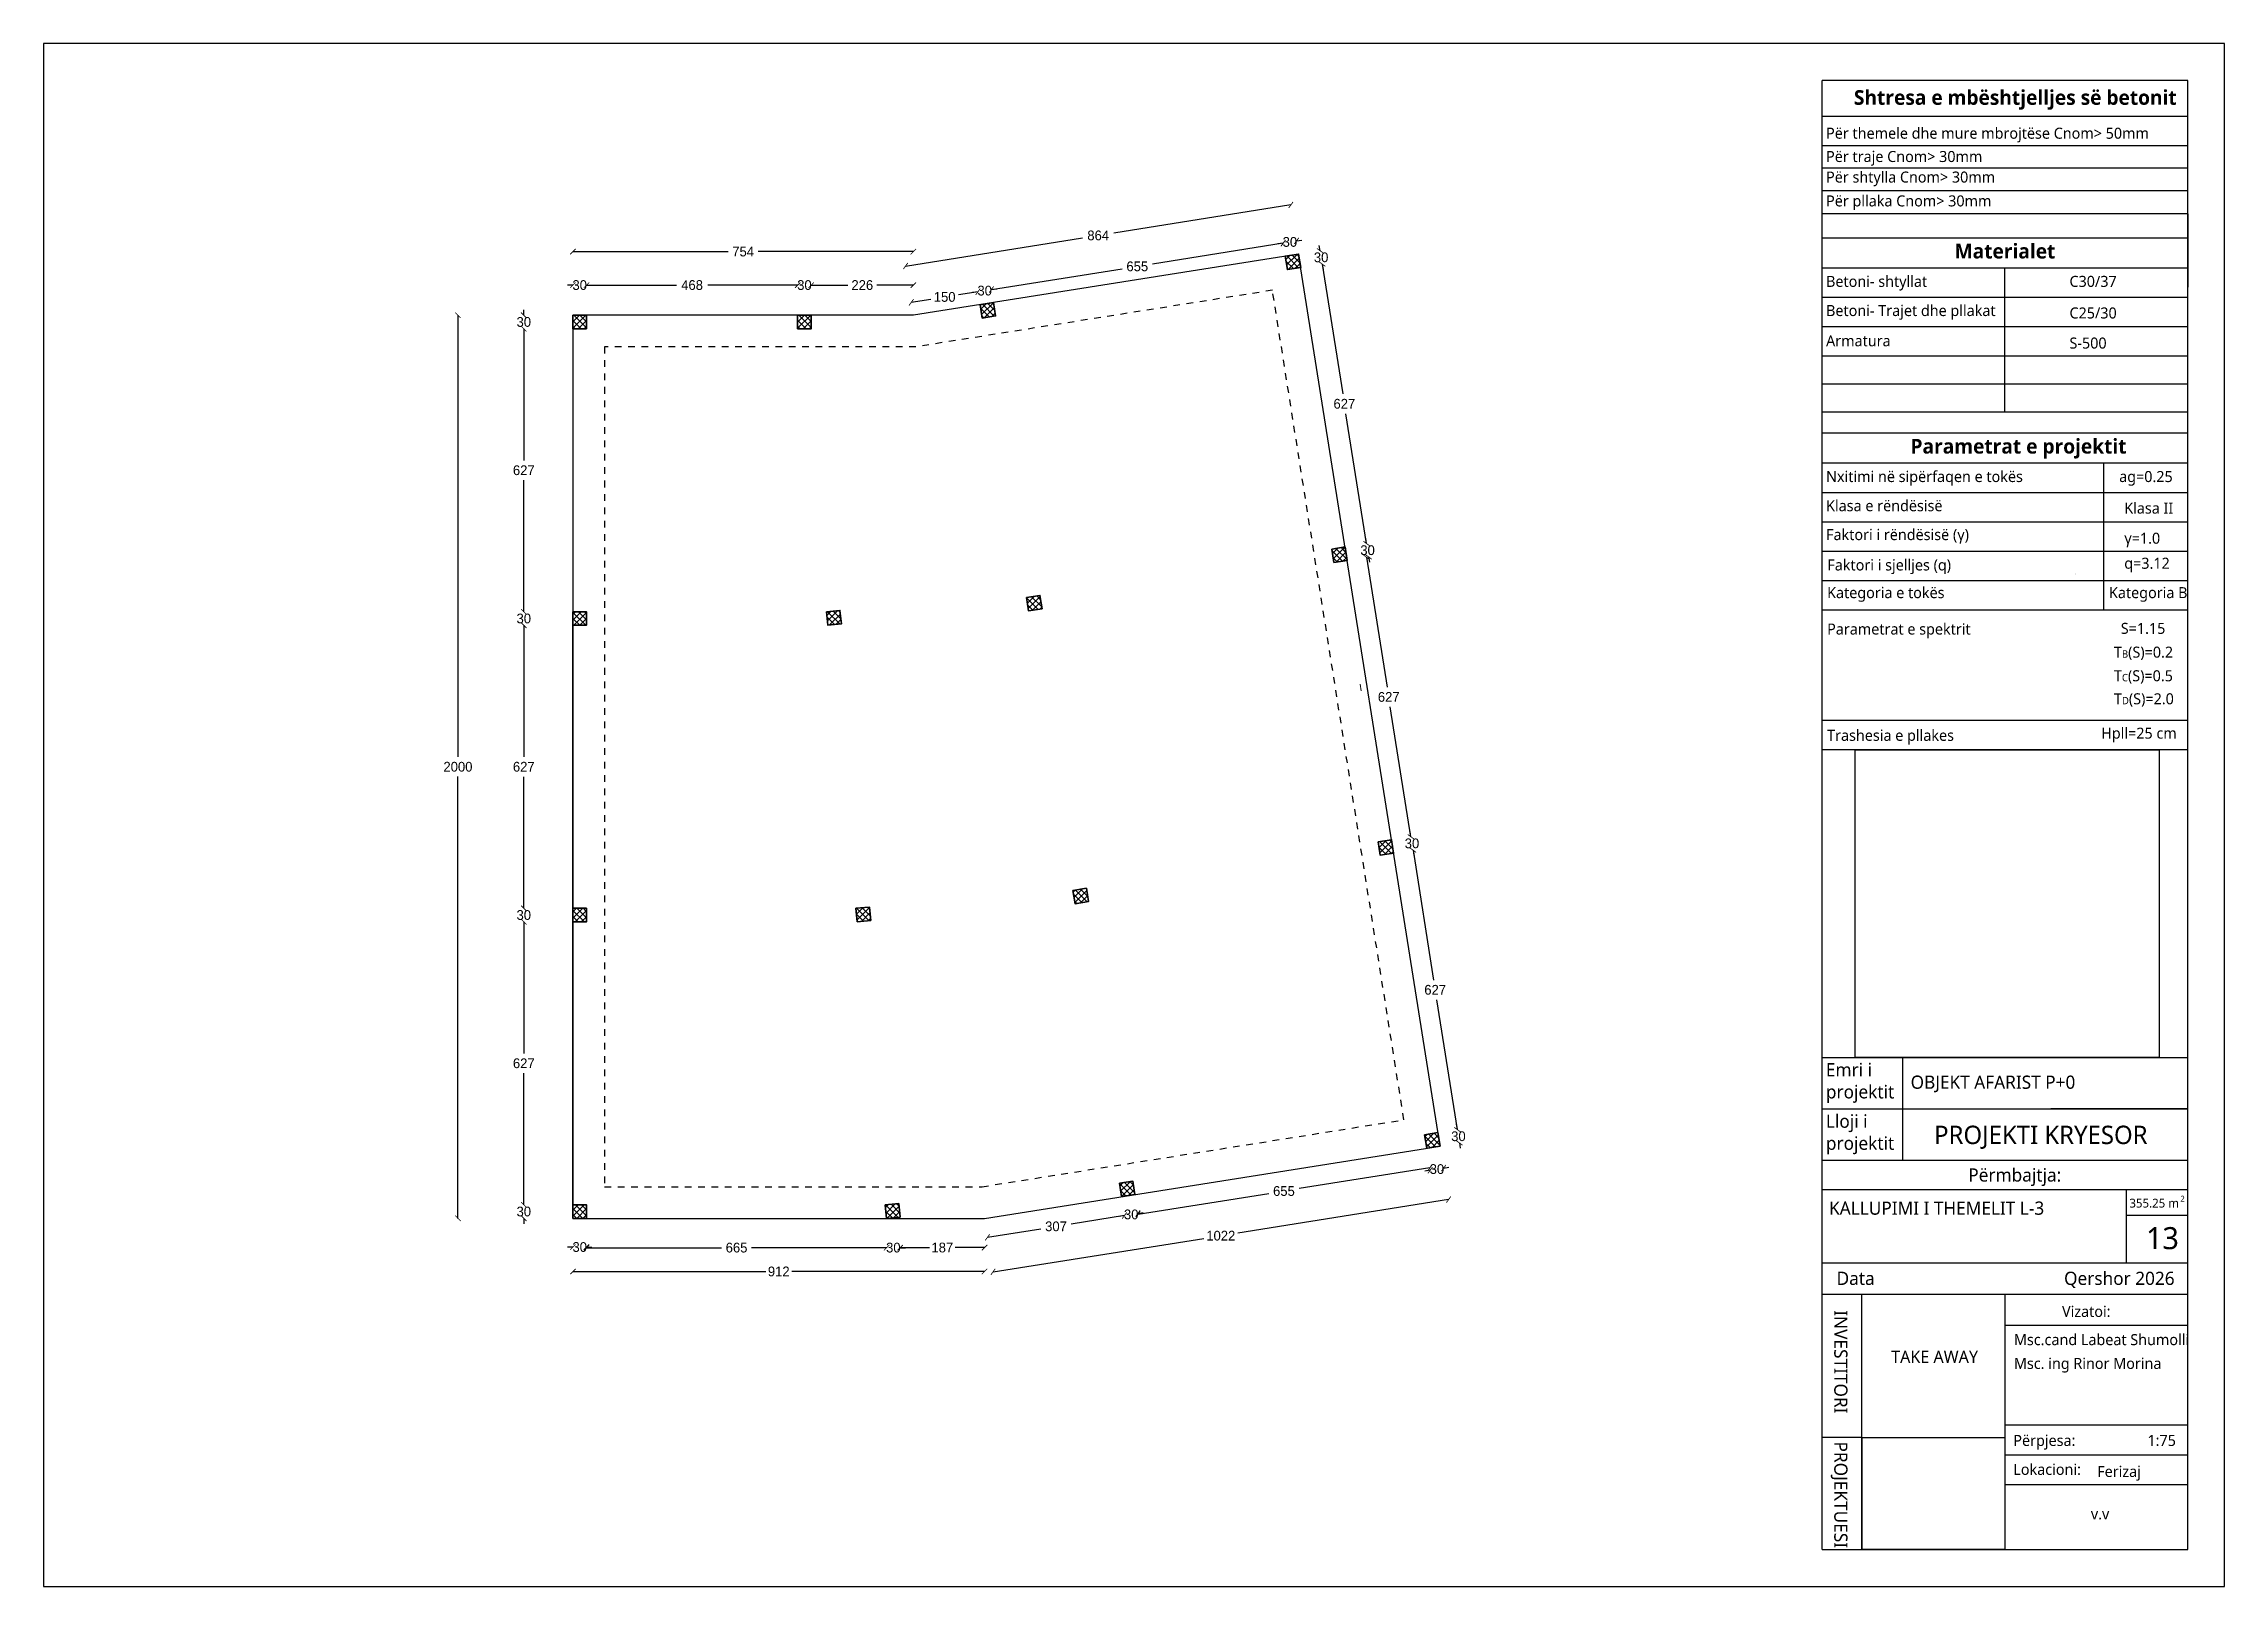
# Model space of a CAD drawing. Header units: inches. Extents: x 171124 to 193745, y -5869 to -1712.
# Drawn here: x 188913 to 193745, y -5301 to -1884 of the extents above; entities that cross this region are included whole.
import ezdxf

# ---------------------------------------------------------------- set-up
doc = ezdxf.new("R2010")
doc.units = ezdxf.units.IN
doc.header["$LTSCALE"] = 0.1
doc.linetypes.add('Dashed', pattern=[296.333333, 148.166667, -148.166667])
doc.layers.add('New_Structural - Bearing_Pen_No__1', color=7, linetype='Continuous', lineweight=13)
doc.layers.add('New_Structural - Bearing_Pen_No__21', color=7, linetype='Continuous', lineweight=35)
doc.styles.get("Standard").update_dxf_attribs({"font": 'cdm_nc.shx'})
doc.styles.add('Stili i preferuar', font='@Microsoft JhengHei Light.ttf')
doc.dimstyles.get("Standard").update_dxf_attribs({"dimscale": 120, "dimtxt": 0.18, "dimasz": 0.1, "dimexe": 0.18, "dimexo": 0.0625, "dimgap": 0.09, "dimtad": 0, "dimtih": 1, "dimtoh": 1, "dimdec": 0, "dimzin": 0, "dimdsep": 46, "dimtxsty": 'Standard', "dimblk": 'ARCHTICK', "dimcen": 0.09, "dimse1": 1, "dimse2": 1, "dimadec": 0, "dimazin": 0, "dimtfac": 1, "dimtdec": 0, "dimtix": 1, "dimtofl": 0, "dimtmove": 0, "dimatfit": 3, "dimfxl": 1, "dimtolj": 1, "dimtzin": 0, "dimarcsym": 0})
picture_1 = doc.add_image_def('image1.png', size_in_pixel=(883, 893))
picture_2 = doc.add_image_def('image2.png', size_in_pixel=(658, 516))

msp = doc.modelspace()

# ---------------------------------------------------------------- texts
at = {"style": 'Stili i preferuar'}
for s, insert, char_height, width, attachment_point in [('{\\f@Microsoft JhengHei Light|b1|i0|c136|p34;Shtresa e mbështjelljes së betonit}', (192923.8, -1987.1), 32.537, 1261.464, 1), ('Për themele dhe mure mbrojtëse Cnom> 50mm', (192862.1, -2070.3), 24.403, 1261.464, 1), ('{\\f@Microsoft JhengHei Light|b0|i0|c136|p34;Për traje Cnom> }30{\\f@Microsoft JhengHei Light|b0|i0|c136|p34;mm}', (192862.1, -2121.9), 24.403, 1261.464, 1), ('{\\f@Microsoft JhengHei Light|b0|i0|c136|p34;Për }shtylla{\\f@Microsoft JhengHei Light|b0|i0|c136|p34; Cnom> 30mm}', (192862.1, -2167.4), 24.403, 1261.464, 1), ('{\\f@Microsoft JhengHei Light|b0|i0|c136|p34;Për }pllaka{\\f@Microsoft JhengHei Light|b0|i0|c136|p34; Cnom> 30mm}', (192862.1, -2220.2), 24.403, 1261.464, 1), ('{\\f@Microsoft JhengHei Light|b1|i0|c136|p34;Materialet}', (193146.9, -2327.4), 32.537, 1261.464, 1), ('Betoni- shtyllat', (192862.1, -2398.4), 24.403, 1261.464, 1), ('C30/37', (193401.4, -2398.4), 24.4, 1261.464, 1), ('{\\f@Microsoft JhengHei Light|b0|i0|c136|p34;Betoni- }Trajet dhe pllakat', (192862.1, -2463), 24.403, 1261.464, 1), ('{\\f@Microsoft JhengHei Light|b0|i0|c136|p34;C}25{\\f@Microsoft JhengHei Light|b0|i0|c136|p34;/}30', (193401.4, -2468.4), 24.403, 1261.464, 1), ('Armatura', (192862.1, -2530), 24.4, 1261.464, 1), ('S-500', (193401.4, -2535), 24.4, 1261.464, 1), ('{\\f@Microsoft JhengHei Light|b1|i0|c136|p34;Parametrat e projektit}', (193049.1, -2759.5), 32.537, 1261.464, 1), ('Nxitimi në sipërfaqen e tokës', (192862.1, -2830.6), 24.403, 1261.464, 1), ('ag=0.25', (193511.5, -2830.6), 24.4, 1261.464, 1), ('Klasa e rëndësisë', (192862.1, -2895.2), 24.403, 1261.464, 1), ('Klasa II', (193522.8, -2900.5), 24.4, 1261.464, 1), ('{\\f@Microsoft JhengHei Light|b0|i0|c136|p34;Faktori i rëndësisë (γ)}', (192862.1, -2959.2), 24.403, 1261.464, 1), ('{\\f@Microsoft JhengHei Light|b0|i0|c136|p34;γ}={\\f@Microsoft JhengHei Light|b0|i0|c136|p34;1.0}', (193522.8, -2967.2), 24.403, 1261.464, 1), ('{\\f@Microsoft JhengHei Light|b0|i0|c136|p34;Faktori i sjelljes (}q{\\f@Microsoft JhengHei Light|b0|i0|c136|p34;)}', (192864.9, -3026.4), 24.403, 1261.464, 1), ('{\\f@Microsoft JhengHei Light|b0|i0|c136|p34;q=3.}12', (193522.8, -3022.6), 24.403, 1261.464, 1), ('{\\f@Microsoft JhengHei Light|b0|i0|c136|p34;Kategoria }e tokës', (192864.4, -3087.7), 24.403, 1261.464, 1), ('{\\f@Microsoft JhengHei Light|b0|i0|c136|p34;Kategoria }B', (193489, -3087.7), 24.403, 1261.464, 1), ('Parametrat e spektrit', (192864.4, -3168.3), 24.403, 1261.464, 1), ('S{\\f@Microsoft JhengHei Light|b0|i0|c136|p34;=}1.15', (193515.1, -3166.8), 24.403, 1261.464, 1), ('{\\f@Microsoft JhengHei Light|b0|i0|c136|p34;T\\H0.6667x;B}(S){\\f@Microsoft JhengHei Light|b0|i0|c136|p34;\\H1x;=\\f@Microsoft JhengHei Light|b0|i0|c0|p34;0.2}', (193499.9, -3219.5), 24.403, 1261.464, 1), ('{\\f@Microsoft JhengHei Light|b0|i0|c136|p34;T\\f@Microsoft JhengHei Light|b0|i0|c0|p34;\\H0.6667x;C\\f@Microsoft JhengHei Light|b0|i0|c136|p34;\\H1.5x;(S)=0.}5', (193499.9, -3271.8), 24.403, 1261.464, 1), ('{\\f@Microsoft JhengHei Light|b0|i0|c136|p34;T\\f@Microsoft JhengHei Light|b0|i0|c0|p34;\\H0.6667x;D\\f@Microsoft JhengHei Light|b0|i0|c136|p34;\\H1.5x;(S)=}2.0', (193499.9, -3322.8), 24.403, 1261.464, 1), ('Trashesia e pllakes', (192864.4, -3403.7), 24.403, 1261.464, 1), ('{\\f@Microsoft JhengHei Light|b0|i0|c136|p34;Hpll=}25{\\f@Microsoft JhengHei Light|b0|i0|c136|p34; cm}', (193471.7, -3398.9), 24.403, 1261.464, 1), ('Emri i\\Pprojektit', (192861.7, -4141.9), 29.28, 1261.464, 1), ('Lloji{\\f@Microsoft JhengHei Light|b0|i0|c136|p34; i\\Pprojektit}', (192861.7, -4255.7), 29.284, 1261.464, 1), ('Përmbajtja:', (193177.2, -4374.9), 29.284, 1261.464, 1), ('3{\\f@Microsoft JhengHei Light|b0|i0|c136|p34;55.25 m}', (193534.1, -4442.1), 19.522, 1261.464, 1), ('2', (193647.2, -4435.5), 13, 1261.464, 1), ('{\\f@Microsoft JhengHei Light|b0|i0|c136|p34;KALLUPIMI I THEMELIT L-}3', (192868.7, -4448.3), 29.284, 1261.464, 1), ('{\\f@Microsoft JhengHei Light|b0|i0|c136|p34;1}3', (193571, -4505), 48.806, 1261.464, 1), ('{\\f@Microsoft JhengHei Light|b0|i0|c136|p34;Data}', (192885.4, -4603.8), 29.284, 1261.464, 1), ('Qershor{\\f@Microsoft JhengHei Light|b0|i0|c136|p34; 2026}', (193389.4, -4603.8), 29.284, 1261.464, 1), ('Vizatoi:', (193384.9, -4679.5), 24.4, 1261.464, 1), ('TAKE AWAY', (193102.5, -4778.5), 27.33, 1130.272, 2), ('Msc.cand{\\f@Microsoft JhengHei Light|b0|i0|c136|p34; Labeat Shumolli}', (193278.3, -4742), 24.403, 1009.171, 1), ('{\\f@Microsoft JhengHei Light|b0|i0|c136|p34;Msc}. ing Rinor Morina', (193278.3, -4794.6), 24.403, 1009.171, 1), ('Përpjesa{\\f@Microsoft JhengHei Light|b0|i0|c136|p34;:}', (193277, -4965.2), 24.403, 1261.464, 1), ('1:75', (193574.1, -4965.2), 24.4, 1261.464, 1), ('Lokacioni{\\f@Microsoft JhengHei Light|b0|i0|c136|p34;:}', (193277, -5029.3), 24.403, 1261.464, 1), ('Ferizaj', (193462.8, -5033.9), 24.4, 1261.464, 1), ('v.v', (193448.8, -5127.8), 24.4, 1261.464, 1)]:
    msp.add_mtext(s, dxfattribs=dict(at, insert=insert, char_height=char_height, width=width, attachment_point=attachment_point))
at = {"attachment_point": 1, "rotation": 270, "style": 'Stili i preferuar'}
for s, insert, char_height, width in [('fsad', (193414.9, -3058.2), 0.325, 55.565), ('{\\f@Microsoft JhengHei Light|b0|i0|c0|p34;INVESTITORI}', (192909.5, -4689), 29.284, 1261.464), ('{\\f@Microsoft JhengHei Light|b0|i0|c0|p34;PROJEKTUESI}', (192909.5, -4979.8), 29.284, 1261.464)]:
    msp.add_mtext(s, dxfattribs=dict(at, insert=insert, char_height=char_height, width=width))
at = {"color": 5, "insert": (193049.4, -4169.4), "char_height": 29.2836, "width": 1261.464, "attachment_point": 1, "style": 'Stili i preferuar'}
msp.add_mtext('{\\f@Microsoft JhengHei Light|b0|i0|c136|p34;OBJEKT AFARIST P+}0{\\f@Microsoft JhengHei Light|b0|i0|c136|p34;   }', dxfattribs=at)
at = {"color": 1, "insert": (193101.5, -4280.4), "char_height": 40.672, "width": 1261.464, "attachment_point": 1, "style": 'Stili i preferuar'}
msp.add_mtext('{\\f@Microsoft JhengHei Light|b0|i0|c136|p34;PROJEKTI KRYESOR}', dxfattribs=at)

# ---------------------------------------------------------------- blocks, each defined once
blk = doc.blocks.new('_ArchTick')
at = {"color": 0, "linetype": 'ByBlock', "const_width": 0.15}
blk.add_lwpolyline([(-0.5, -0.5), (0.5, 0.5)], dxfattribs=at)
blk = doc.blocks.new('*D882')
at = {"color": 0, "lineweight": -2}
for p, q in [((189976.7, -4455.6), (189976.7, -4443.6)), ((189976.7, -4485.6), (189976.7, -4497.6))]:
    blk.add_line(p, q, dxfattribs=at)
at = {"layer": 'Defpoints', "color": 0}
for p in [(189976.7, -4455.6), (190085.6, -4455.6), (190085.6, -4485.6)]:
    blk.add_point(p, dxfattribs=at)
at = {"color": 0, "lineweight": -2, "xscale": 12, "yscale": 12, "zscale": 12}
for p, rotation in [((189976.7, -4455.6), 270), ((189976.7, -4485.6), 90)]:
    blk.add_blockref('_ArchTick', p, dxfattribs=dict(at, rotation=rotation))
at = {"color": 0, "insert": (189976.7, -4470.6), "char_height": 21.6, "attachment_point": 5}
blk.add_mtext('\\A1;30', dxfattribs=at)
blk = doc.blocks.new('*D883')
at = {"color": 0, "lineweight": -2}
for p, q in [((189976.7, -3829), (189976.7, -4120.5)), ((189976.7, -4455.6), (189976.7, -4164.1))]:
    blk.add_line(p, q, dxfattribs=at)
at = {"layer": 'Defpoints', "color": 0}
for p in [(189976.7, -3829), (190085.6, -3829), (190085.6, -4455.6)]:
    blk.add_point(p, dxfattribs=at)
at = {"color": 0, "lineweight": -2, "xscale": 12, "yscale": 12, "zscale": 12}
for p, rotation in [((189976.7, -3829), 90), ((189976.7, -4455.6), 270)]:
    blk.add_blockref('_ArchTick', p, dxfattribs=dict(at, rotation=rotation))
at = {"color": 0, "insert": (189976.7, -4142.3), "char_height": 21.6, "attachment_point": 5}
blk.add_mtext('\\A1;627', dxfattribs=at)
blk = doc.blocks.new('*D884')
at = {"color": 0, "lineweight": -2}
for p, q in [((189976.7, -3799), (189976.7, -3787)), ((189976.7, -3829), (189976.7, -3841))]:
    blk.add_line(p, q, dxfattribs=at)
at = {"layer": 'Defpoints', "color": 0}
for p in [(189976.7, -3799), (190085.6, -3799), (190085.6, -3829)]:
    blk.add_point(p, dxfattribs=at)
at = {"color": 0, "lineweight": -2, "xscale": 12, "yscale": 12, "zscale": 12}
for p, rotation in [((189976.7, -3799), 270), ((189976.7, -3829), 90)]:
    blk.add_blockref('_ArchTick', p, dxfattribs=dict(at, rotation=rotation))
at = {"color": 0, "insert": (189976.7, -3814), "char_height": 21.6, "attachment_point": 5}
blk.add_mtext('\\A1;30', dxfattribs=at)
blk = doc.blocks.new('*D885')
at = {"color": 0, "lineweight": -2}
for p, q in [((189976.7, -3172.3), (189976.7, -3463.8)), ((189976.7, -3799), (189976.7, -3507.5))]:
    blk.add_line(p, q, dxfattribs=at)
at = {"layer": 'Defpoints', "color": 0}
for p in [(189976.7, -3172.3), (190085.6, -3172.3), (190085.6, -3799)]:
    blk.add_point(p, dxfattribs=at)
at = {"color": 0, "lineweight": -2, "xscale": 12, "yscale": 12, "zscale": 12}
for p, rotation in [((189976.7, -3172.3), 90), ((189976.7, -3799), 270)]:
    blk.add_blockref('_ArchTick', p, dxfattribs=dict(at, rotation=rotation))
at = {"color": 0, "insert": (189976.7, -3485.6), "char_height": 21.6, "attachment_point": 5}
blk.add_mtext('\\A1;627', dxfattribs=at)
blk = doc.blocks.new('*D886')
at = {"color": 0, "lineweight": -2}
for p, q in [((189976.7, -3142.3), (189976.7, -3130.3)), ((189976.7, -3172.3), (189976.7, -3184.3))]:
    blk.add_line(p, q, dxfattribs=at)
at = {"layer": 'Defpoints', "color": 0}
for p in [(189976.7, -3142.3), (190085.6, -3142.3), (190085.6, -3172.3)]:
    blk.add_point(p, dxfattribs=at)
at = {"color": 0, "lineweight": -2, "xscale": 12, "yscale": 12, "zscale": 12}
for p, rotation in [((189976.7, -3142.3), 270), ((189976.7, -3172.3), 90)]:
    blk.add_blockref('_ArchTick', p, dxfattribs=dict(at, rotation=rotation))
at = {"color": 0, "insert": (189976.7, -3157.3), "char_height": 21.6, "attachment_point": 5}
blk.add_mtext('\\A1;30', dxfattribs=at)
blk = doc.blocks.new('*D887')
at = {"color": 0, "lineweight": -2}
for p, q in [((189976.7, -2515.6), (189976.7, -2807.2)), ((189976.7, -3142.3), (189976.7, -2850.8))]:
    blk.add_line(p, q, dxfattribs=at)
at = {"layer": 'Defpoints', "color": 0}
for p in [(189976.7, -2515.6), (190085.6, -2515.6), (190085.6, -3142.3)]:
    blk.add_point(p, dxfattribs=at)
at = {"color": 0, "lineweight": -2, "xscale": 12, "yscale": 12, "zscale": 12}
for p, rotation in [((189976.7, -2515.6), 90), ((189976.7, -3142.3), 270)]:
    blk.add_blockref('_ArchTick', p, dxfattribs=dict(at, rotation=rotation))
at = {"color": 0, "insert": (189976.7, -2829), "char_height": 21.6, "attachment_point": 5}
blk.add_mtext('\\A1;627', dxfattribs=at)
blk = doc.blocks.new('*D888')
at = {"color": 0, "lineweight": -2}
for p, q in [((189976.7, -2485.6), (189976.7, -2473.6)), ((189976.7, -2515.6), (189976.7, -2527.6))]:
    blk.add_line(p, q, dxfattribs=at)
at = {"layer": 'Defpoints', "color": 0}
for p in [(189976.7, -2485.6), (190085.6, -2485.6), (190085.6, -2515.6)]:
    blk.add_point(p, dxfattribs=at)
at = {"color": 0, "lineweight": -2, "xscale": 12, "yscale": 12, "zscale": 12}
for p, rotation in [((189976.7, -2485.6), 270), ((189976.7, -2515.6), 90)]:
    blk.add_blockref('_ArchTick', p, dxfattribs=dict(at, rotation=rotation))
at = {"color": 0, "insert": (189976.7, -2500.6), "char_height": 21.6, "attachment_point": 5}
blk.add_mtext('\\A1;30', dxfattribs=at)
blk = doc.blocks.new('*D889')
at = {"color": 0, "lineweight": -2}
for p, q in [((189830.8, -2485.6), (189830.8, -3463.8)), ((189830.8, -4485.6), (189830.8, -3507.4))]:
    blk.add_line(p, q, dxfattribs=at)
at = {"layer": 'Defpoints', "color": 0}
for p in [(189830.8, -2485.6), (190085.6, -2485.6), (190085.6, -4485.6)]:
    blk.add_point(p, dxfattribs=at)
at = {"color": 0, "lineweight": -2, "xscale": 12, "yscale": 12, "zscale": 12}
for p, rotation in [((189830.8, -2485.6), 90), ((189830.8, -4485.6), 270)]:
    blk.add_blockref('_ArchTick', p, dxfattribs=dict(at, rotation=rotation))
at = {"color": 0, "insert": (189830.8, -3485.6), "char_height": 21.6, "attachment_point": 5}
blk.add_mtext('\\A1;2000', dxfattribs=at)
blk = doc.blocks.new('*D890')
at = {"color": 0, "lineweight": -2}
for p, q in [((190085.6, -2418.9), (190073.6, -2418.9)), ((190115.6, -2418.9), (190127.6, -2418.9))]:
    blk.add_line(p, q, dxfattribs=at)
at = {"layer": 'Defpoints', "color": 0}
for p in [(190115.6, -2418.9), (190085.6, -2485.6), (190115.6, -2485.6)]:
    blk.add_point(p, dxfattribs=at)
at = {"color": 0, "lineweight": -2, "xscale": 12, "yscale": 12, "zscale": 12}
blk.add_blockref('_ArchTick', (190085.6, -2418.9), dxfattribs=at)
at = {"color": 0, "lineweight": -2, "xscale": 12, "yscale": 12, "zscale": 12, "rotation": 180}
blk.add_blockref('_ArchTick', (190115.6, -2418.9), dxfattribs=at)
at = {"color": 0, "insert": (190100.6, -2418.9), "char_height": 21.6, "attachment_point": 5}
blk.add_mtext('\\A1;30', dxfattribs=at)
blk = doc.blocks.new('*D891')
at = {"color": 0, "lineweight": -2}
for p, q in [((190115.6, -2418.9), (190314.8, -2418.9)), ((190583.5, -2418.9), (190384.4, -2418.9))]:
    blk.add_line(p, q, dxfattribs=at)
at = {"layer": 'Defpoints', "color": 0}
for p in [(190583.5, -2418.9), (190115.6, -2485.6), (190583.5, -2485.6)]:
    blk.add_point(p, dxfattribs=at)
at = {"color": 0, "lineweight": -2, "xscale": 12, "yscale": 12, "zscale": 12, "rotation": 180}
blk.add_blockref('_ArchTick', (190115.6, -2418.9), dxfattribs=at)
at = {"color": 0, "lineweight": -2, "xscale": 12, "yscale": 12, "zscale": 12}
blk.add_blockref('_ArchTick', (190583.5, -2418.9), dxfattribs=at)
at = {"color": 0, "insert": (190349.6, -2418.9), "char_height": 21.6, "attachment_point": 5}
blk.add_mtext('\\A1;468', dxfattribs=at)
blk = doc.blocks.new('*D892')
at = {"color": 0, "lineweight": -2}
for p, q in [((190583.5, -2418.9), (190571.5, -2418.9)), ((190613.5, -2418.9), (190625.5, -2418.9))]:
    blk.add_line(p, q, dxfattribs=at)
at = {"layer": 'Defpoints', "color": 0}
for p in [(190613.5, -2418.9), (190583.5, -2485.6), (190613.5, -2485.6)]:
    blk.add_point(p, dxfattribs=at)
at = {"color": 0, "lineweight": -2, "xscale": 12, "yscale": 12, "zscale": 12}
blk.add_blockref('_ArchTick', (190583.5, -2418.9), dxfattribs=at)
at = {"color": 0, "lineweight": -2, "xscale": 12, "yscale": 12, "zscale": 12, "rotation": 180}
blk.add_blockref('_ArchTick', (190613.5, -2418.9), dxfattribs=at)
at = {"color": 0, "insert": (190598.5, -2418.9), "char_height": 21.6, "attachment_point": 5}
blk.add_mtext('\\A1;30', dxfattribs=at)
blk = doc.blocks.new('*D893')
at = {"color": 0, "lineweight": -2}
for p, q in [((190613.5, -2418.9), (190694.7, -2418.9)), ((190839.8, -2418.9), (190758.7, -2418.9))]:
    blk.add_line(p, q, dxfattribs=at)
at = {"layer": 'Defpoints', "color": 0}
for p in [(190839.8, -2418.9), (190613.5, -2485.6), (190839.8, -2485.6)]:
    blk.add_point(p, dxfattribs=at)
at = {"color": 0, "lineweight": -2, "xscale": 12, "yscale": 12, "zscale": 12, "rotation": 180}
blk.add_blockref('_ArchTick', (190613.5, -2418.9), dxfattribs=at)
at = {"color": 0, "lineweight": -2, "xscale": 12, "yscale": 12, "zscale": 12}
blk.add_blockref('_ArchTick', (190839.8, -2418.9), dxfattribs=at)
at = {"color": 0, "insert": (190726.7, -2418.9), "char_height": 21.6, "attachment_point": 5}
blk.add_mtext('\\A1;226', dxfattribs=at)
blk = doc.blocks.new('*D894')
at = {"color": 0, "lineweight": -2}
for p, q in [((190835.3, -2457), (190878.7, -2450.1)), ((190983.1, -2433.5), (190939.6, -2440.4))]:
    blk.add_line(p, q, dxfattribs=at)
at = {"layer": 'Defpoints', "color": 0}
for p in [(190983.1, -2433.5), (190987.6, -2462.2), (190839.8, -2485.6)]:
    blk.add_point(p, dxfattribs=at)
at = {"color": 0, "lineweight": -2, "xscale": 12, "yscale": 12, "zscale": 12}
for p, rotation in [((190835.3, -2457), 189.0151965917888), ((190983.1, -2433.5), 9.015196591788861)]:
    blk.add_blockref('_ArchTick', p, dxfattribs=dict(at, rotation=rotation))
at = {"color": 0, "insert": (190909.2, -2445.2), "char_height": 21.6, "attachment_point": 5}
blk.add_mtext('\\A1;150', dxfattribs=at)
blk = doc.blocks.new('*D895')
at = {"color": 0, "lineweight": -2}
for p, q in [((190983.1, -2433.5), (190971.2, -2435.4)), ((191012.7, -2428.8), (191024.6, -2426.9))]:
    blk.add_line(p, q, dxfattribs=at)
at = {"layer": 'Defpoints', "color": 0}
for p in [(190987.6, -2462.2), (191012.7, -2428.8), (191017.3, -2457.5)]:
    blk.add_point(p, dxfattribs=at)
at = {"color": 0, "lineweight": -2, "xscale": 12, "yscale": 12, "zscale": 12}
for p, rotation in [((190983.1, -2433.5), 9.015196593055743), ((191012.7, -2428.8), 189.0151965930558)]:
    blk.add_blockref('_ArchTick', p, dxfattribs=dict(at, rotation=rotation))
at = {"color": 0, "insert": (190997.9, -2431.2), "char_height": 21.6, "attachment_point": 5}
blk.add_mtext('\\A1;30', dxfattribs=at)
blk = doc.blocks.new('*D896')
at = {"color": 0, "lineweight": -2}
for p, q in [((191659.4, -2326.2), (191369.5, -2372.2)), ((191012.7, -2428.8), (191302.6, -2382.8))]:
    blk.add_line(p, q, dxfattribs=at)
at = {"layer": 'Defpoints', "color": 0}
for p in [(191659.4, -2326.2), (191663.9, -2354.9), (191017.3, -2457.5)]:
    blk.add_point(p, dxfattribs=at)
at = {"color": 0, "lineweight": -2, "xscale": 12, "yscale": 12, "zscale": 12}
for p, rotation in [((191659.4, -2326.2), 9.01519659144157), ((191012.7, -2428.8), 189.0151965914416)]:
    blk.add_blockref('_ArchTick', p, dxfattribs=dict(at, rotation=rotation))
at = {"color": 0, "insert": (191336, -2377.5), "char_height": 21.6, "attachment_point": 5}
blk.add_mtext('\\A1;655', dxfattribs=at)
blk = doc.blocks.new('*D897')
at = {"color": 0, "lineweight": -2}
for p, q in [((191688.9, -2321), (191700.8, -2319.2)), ((191659.3, -2325.7), (191647.4, -2327.6))]:
    blk.add_line(p, q, dxfattribs=at)
at = {"layer": 'Defpoints', "color": 0}
for p in [(191663.9, -2354.9), (191688.9, -2321), (191693.5, -2350.2)]:
    blk.add_point(p, dxfattribs=at)
at = {"color": 0, "lineweight": -2, "xscale": 12, "yscale": 12, "zscale": 12}
for p, rotation in [((191659.3, -2325.7), 9.015196591704502), ((191688.9, -2321), 189.0151965917044)]:
    blk.add_blockref('_ArchTick', p, dxfattribs=dict(at, rotation=rotation))
at = {"color": 0, "insert": (191674.1, -2323.4), "char_height": 21.6, "attachment_point": 5}
blk.add_mtext('\\A1;30', dxfattribs=at)
blk = doc.blocks.new('*D898')
at = {"color": 0, "lineweight": -2}
for p, q in [((191676.3, -2241.3), (191284, -2303.5)), ((190822.5, -2376.7), (191214.8, -2314.5))]:
    blk.add_line(p, q, dxfattribs=at)
at = {"layer": 'Defpoints', "color": 0}
for p in [(191676.3, -2241.3), (191693.5, -2350.2), (190839.8, -2485.6)]:
    blk.add_point(p, dxfattribs=at)
at = {"color": 0, "lineweight": -2, "xscale": 12, "yscale": 12, "zscale": 12}
for p, rotation in [((191676.3, -2241.3), 9.015196591452906), ((190822.5, -2376.7), 189.0151965914529)]:
    blk.add_blockref('_ArchTick', p, dxfattribs=dict(at, rotation=rotation))
at = {"color": 0, "insert": (191249.4, -2309), "char_height": 21.6, "attachment_point": 5}
blk.add_mtext('\\A1;864', dxfattribs=at)
blk = doc.blocks.new('*D899')
at = {"color": 0, "lineweight": -2}
for p, q in [((190085.6, -2344.7), (190429.2, -2344.7)), ((190839.8, -2344.7), (190496.2, -2344.7))]:
    blk.add_line(p, q, dxfattribs=at)
at = {"layer": 'Defpoints', "color": 0}
for p in [(190085.6, -2344.7), (190085.6, -2485.6), (190839.8, -2485.6)]:
    blk.add_point(p, dxfattribs=at)
at = {"color": 0, "lineweight": -2, "xscale": 12, "yscale": 12, "zscale": 12, "rotation": 180}
blk.add_blockref('_ArchTick', (190085.6, -2344.7), dxfattribs=at)
at = {"color": 0, "lineweight": -2, "xscale": 12, "yscale": 12, "zscale": 12}
blk.add_blockref('_ArchTick', (190839.8, -2344.7), dxfattribs=at)
at = {"color": 0, "insert": (190462.7, -2344.7), "char_height": 21.6, "attachment_point": 5}
blk.add_mtext('\\A1;754', dxfattribs=at)
blk = doc.blocks.new('*D900')
at = {"color": 0, "lineweight": -2}
for p, q in [((191741, -2342.7), (191739.1, -2330.8)), ((191745.7, -2372.3), (191747.5, -2384.1))]:
    blk.add_line(p, q, dxfattribs=at)
at = {"layer": 'Defpoints', "color": 0}
for p in [(191693.5, -2350.2), (191698.2, -2379.8), (191745.7, -2372.3)]:
    blk.add_point(p, dxfattribs=at)
at = {"color": 0, "lineweight": -2, "xscale": 12, "yscale": 12, "zscale": 12}
for p, rotation in [((191741, -2342.7), 279.0151965914382), ((191745.7, -2372.3), 99.01519659143821)]:
    blk.add_blockref('_ArchTick', p, dxfattribs=dict(at, rotation=rotation))
at = {"color": 0, "insert": (191743.3, -2357.5), "char_height": 21.6, "attachment_point": 5}
blk.add_mtext('\\A1;30', dxfattribs=at)
blk = doc.blocks.new('*D901')
at = {"color": 0, "lineweight": -2}
for p, q in [((191745.7, -2372.3), (191791.3, -2659.9)), ((191843.9, -2991.2), (191798.2, -2703.6))]:
    blk.add_line(p, q, dxfattribs=at)
at = {"layer": 'Defpoints', "color": 0}
for p in [(191698.2, -2379.8), (191843.9, -2991.2), (191796.4, -2998.7)]:
    blk.add_point(p, dxfattribs=at)
at = {"color": 0, "lineweight": -2, "xscale": 12, "yscale": 12, "zscale": 12}
for p, rotation in [((191745.7, -2372.3), 99.01519659145131), ((191843.9, -2991.2), 279.0151965914513)]:
    blk.add_blockref('_ArchTick', p, dxfattribs=dict(at, rotation=rotation))
at = {"color": 0, "insert": (191794.8, -2681.8), "char_height": 21.6, "attachment_point": 5}
blk.add_mtext('\\A1;627', dxfattribs=at)
blk = doc.blocks.new('*D902')
at = {"color": 0, "lineweight": -2}
for p, q in [((191843.9, -2991.2), (191842, -2979.4)), ((191848.6, -3020.9), (191850.4, -3032.7))]:
    blk.add_line(p, q, dxfattribs=at)
at = {"layer": 'Defpoints', "color": 0}
for p in [(191796.4, -2998.7), (191801.1, -3028.4), (191848.6, -3020.9)]:
    blk.add_point(p, dxfattribs=at)
at = {"color": 0, "lineweight": -2, "xscale": 12, "yscale": 12, "zscale": 12}
for p, rotation in [((191843.9, -2991.2), 279.0151965915323), ((191848.6, -3020.9), 99.01519659153234)]:
    blk.add_blockref('_ArchTick', p, dxfattribs=dict(at, rotation=rotation))
at = {"color": 0, "insert": (191846.2, -3006), "char_height": 21.6, "attachment_point": 5}
blk.add_mtext('\\A1;30', dxfattribs=at)
blk = doc.blocks.new('*D903')
at = {"color": 0, "lineweight": -2}
for p, q in [((191844.1, -3021.6), (191889.7, -3309.2)), ((191942.2, -3640.5), (191896.6, -3352.8))]:
    blk.add_line(p, q, dxfattribs=at)
at = {"layer": 'Defpoints', "color": 0}
for p in [(191801.1, -3028.4), (191899.3, -3647.3), (191942.2, -3640.5)]:
    blk.add_point(p, dxfattribs=at)
at = {"color": 0, "lineweight": -2, "xscale": 12, "yscale": 12, "zscale": 12}
for p, rotation in [((191844.1, -3021.6), 99.01519659144724), ((191942.2, -3640.5), 279.0151965914472)]:
    blk.add_blockref('_ArchTick', p, dxfattribs=dict(at, rotation=rotation))
at = {"color": 0, "insert": (191893.1, -3331), "char_height": 21.6, "attachment_point": 5}
blk.add_mtext('\\A1;627', dxfattribs=at)
blk = doc.blocks.new('*D904')
at = {"color": 0, "lineweight": -2}
for p, q in [((191942.2, -3640.5), (191940.4, -3628.6)), ((191946.9, -3670.1), (191948.8, -3682))]:
    blk.add_line(p, q, dxfattribs=at)
at = {"layer": 'Defpoints', "color": 0}
for p in [(191899.3, -3647.3), (191946.9, -3670.1), (191904, -3676.9)]:
    blk.add_point(p, dxfattribs=at)
at = {"color": 0, "lineweight": -2, "xscale": 12, "yscale": 12, "zscale": 12}
for p, rotation in [((191942.2, -3640.5), 279.0151965914781), ((191946.9, -3670.1), 99.01519659147813)]:
    blk.add_blockref('_ArchTick', p, dxfattribs=dict(at, rotation=rotation))
at = {"color": 0, "insert": (191944.6, -3655.3), "char_height": 21.6, "attachment_point": 5}
blk.add_mtext('\\A1;30', dxfattribs=at)
blk = doc.blocks.new('*D905')
at = {"color": 0, "lineweight": -2}
for p, q in [((191946.9, -3670.1), (191992.6, -3957.8)), ((192045.1, -4289), (191999.5, -4001.4))]:
    blk.add_line(p, q, dxfattribs=at)
at = {"layer": 'Defpoints', "color": 0}
for p in [(191904, -3676.9), (192002.2, -4295.8), (192045.1, -4289)]:
    blk.add_point(p, dxfattribs=at)
at = {"color": 0, "lineweight": -2, "xscale": 12, "yscale": 12, "zscale": 12}
for p, rotation in [((191946.9, -3670.1), 99.0151965914655), ((192045.1, -4289), 279.0151965914655)]:
    blk.add_blockref('_ArchTick', p, dxfattribs=dict(at, rotation=rotation))
at = {"color": 0, "insert": (191996, -3979.6), "char_height": 21.6, "attachment_point": 5}
blk.add_mtext('\\A1;627', dxfattribs=at)
blk = doc.blocks.new('*D906')
at = {"color": 0, "lineweight": -2}
for p, q in [((192045.1, -4289), (192043.3, -4277.2)), ((192049.8, -4318.7), (192051.7, -4330.5))]:
    blk.add_line(p, q, dxfattribs=at)
at = {"layer": 'Defpoints', "color": 0}
for p in [(192002.2, -4295.8), (192006.9, -4325.5), (192049.8, -4318.7)]:
    blk.add_point(p, dxfattribs=at)
at = {"color": 0, "lineweight": -2, "xscale": 12, "yscale": 12, "zscale": 12}
for p, rotation in [((192045.1, -4289), 279.015196591538), ((192049.8, -4318.7), 99.01519659153797)]:
    blk.add_blockref('_ArchTick', p, dxfattribs=dict(at, rotation=rotation))
at = {"color": 0, "insert": (192047.5, -4303.9), "char_height": 21.6, "attachment_point": 5}
blk.add_mtext('\\A1;30', dxfattribs=at)
blk = doc.blocks.new('*D907')
at = {"color": 0, "lineweight": -2}
for p, q in [((190085.6, -4549.2), (190073.6, -4549.2)), ((190115.6, -4549.2), (190127.6, -4549.2))]:
    blk.add_line(p, q, dxfattribs=at)
at = {"layer": 'Defpoints', "color": 0}
for p in [(190085.6, -4485.6), (190115.6, -4485.6), (190115.6, -4549.2)]:
    blk.add_point(p, dxfattribs=at)
at = {"color": 0, "lineweight": -2, "xscale": 12, "yscale": 12, "zscale": 12}
blk.add_blockref('_ArchTick', (190085.6, -4549.2), dxfattribs=at)
at = {"color": 0, "lineweight": -2, "xscale": 12, "yscale": 12, "zscale": 12, "rotation": 180}
blk.add_blockref('_ArchTick', (190115.6, -4549.2), dxfattribs=at)
at = {"color": 0, "insert": (190100.6, -4549.2), "char_height": 21.6, "attachment_point": 5}
blk.add_mtext('\\A1;30', dxfattribs=at)
blk = doc.blocks.new('*D908')
at = {"color": 0, "lineweight": -2}
for p, q in [((190115.6, -4550.5), (190414.8, -4550.5)), ((190780.6, -4550.5), (190481.4, -4550.5))]:
    blk.add_line(p, q, dxfattribs=at)
at = {"layer": 'Defpoints', "color": 0}
for p in [(190115.6, -4485.6), (190780.6, -4485.6), (190780.6, -4550.5)]:
    blk.add_point(p, dxfattribs=at)
at = {"color": 0, "lineweight": -2, "xscale": 12, "yscale": 12, "zscale": 12, "rotation": 180}
blk.add_blockref('_ArchTick', (190115.6, -4550.5), dxfattribs=at)
at = {"color": 0, "lineweight": -2, "xscale": 12, "yscale": 12, "zscale": 12}
blk.add_blockref('_ArchTick', (190780.6, -4550.5), dxfattribs=at)
at = {"color": 0, "insert": (190448.1, -4550.5), "char_height": 21.6, "attachment_point": 5}
blk.add_mtext('\\A1;665', dxfattribs=at)
blk = doc.blocks.new('*D909')
at = {"color": 0, "lineweight": -2}
for p, q in [((190780.6, -4550.5), (190768.6, -4550.5)), ((190810.5, -4550.5), (190822.5, -4550.5))]:
    blk.add_line(p, q, dxfattribs=at)
at = {"layer": 'Defpoints', "color": 0}
for p in [(190780.6, -4485.6), (190810.5, -4482.7), (190810.5, -4550.5)]:
    blk.add_point(p, dxfattribs=at)
at = {"color": 0, "lineweight": -2, "xscale": 12, "yscale": 12, "zscale": 12}
blk.add_blockref('_ArchTick', (190780.6, -4550.5), dxfattribs=at)
at = {"color": 0, "lineweight": -2, "xscale": 12, "yscale": 12, "zscale": 12, "rotation": 180}
blk.add_blockref('_ArchTick', (190810.5, -4550.5), dxfattribs=at)
at = {"color": 0, "insert": (190795.5, -4550.5), "char_height": 21.6, "attachment_point": 5}
blk.add_mtext('\\A1;30', dxfattribs=at)
blk = doc.blocks.new('*D910')
at = {"color": 0, "lineweight": -2}
for p, q in [((190810.5, -4550.3), (190875.5, -4550.3)), ((190997.5, -4550.3), (190932.5, -4550.3))]:
    blk.add_line(p, q, dxfattribs=at)
at = {"layer": 'Defpoints', "color": 0}
for p in [(190810.5, -4482.7), (190997.5, -4485.6), (190997.5, -4550.3)]:
    blk.add_point(p, dxfattribs=at)
at = {"color": 0, "lineweight": -2, "xscale": 12, "yscale": 12, "zscale": 12, "rotation": 180}
blk.add_blockref('_ArchTick', (190810.5, -4550.3), dxfattribs=at)
at = {"color": 0, "lineweight": -2, "xscale": 12, "yscale": 12, "zscale": 12}
blk.add_blockref('_ArchTick', (190997.5, -4550.3), dxfattribs=at)
at = {"color": 0, "insert": (190904, -4550.3), "char_height": 21.6, "attachment_point": 5}
blk.add_mtext('\\A1;187', dxfattribs=at)
blk = doc.blocks.new('*D911')
at = {"color": 0, "lineweight": -2}
for p, q in [((191307.7, -4479.3), (191189.2, -4498.1)), ((191004.1, -4527.5), (191122.6, -4508.7))]:
    blk.add_line(p, q, dxfattribs=at)
at = {"layer": 'Defpoints', "color": 0}
for p in [(191301, -4437.5), (190997.5, -4485.6), (191307.7, -4479.3)]:
    blk.add_point(p, dxfattribs=at)
at = {"color": 0, "lineweight": -2, "xscale": 12, "yscale": 12, "zscale": 12}
for p, rotation in [((191307.7, -4479.3), 9.015196591590955), ((191004.1, -4527.5), 189.0151965915909)]:
    blk.add_blockref('_ArchTick', p, dxfattribs=dict(at, rotation=rotation))
at = {"color": 0, "insert": (191155.9, -4503.4), "char_height": 21.6, "attachment_point": 5}
blk.add_mtext('\\A1;307', dxfattribs=at)
blk = doc.blocks.new('*D912')
at = {"color": 0, "lineweight": -2}
for p, q in [((191307.7, -4479.3), (191295.8, -4481.2)), ((191337.3, -4474.6), (191349.2, -4472.7))]:
    blk.add_line(p, q, dxfattribs=at)
at = {"layer": 'Defpoints', "color": 0}
for p in [(191301, -4437.5), (191330.7, -4432.8), (191337.3, -4474.6)]:
    blk.add_point(p, dxfattribs=at)
at = {"color": 0, "lineweight": -2, "xscale": 12, "yscale": 12, "zscale": 12}
for p, rotation in [((191307.7, -4479.3), 9.01519659164319), ((191337.3, -4474.6), 189.0151965916432)]:
    blk.add_blockref('_ArchTick', p, dxfattribs=dict(at, rotation=rotation))
at = {"color": 0, "insert": (191322.5, -4477), "char_height": 21.6, "attachment_point": 5}
blk.add_mtext('\\A1;30', dxfattribs=at)
blk = doc.blocks.new('*D913')
at = {"color": 0, "lineweight": -2}
for p, q in [((191984.2, -4373.9), (191694.4, -4419.8)), ((191337.6, -4476.4), (191627.4, -4430.5))]:
    blk.add_line(p, q, dxfattribs=at)
at = {"layer": 'Defpoints', "color": 0}
for p in [(191977.3, -4330.2), (191984.2, -4373.9), (191330.7, -4432.8)]:
    blk.add_point(p, dxfattribs=at)
at = {"color": 0, "lineweight": -2, "xscale": 12, "yscale": 12, "zscale": 12}
for p, rotation in [((191984.2, -4373.9), 9.015196591555346), ((191337.6, -4476.4), 189.0151965915553)]:
    blk.add_blockref('_ArchTick', p, dxfattribs=dict(at, rotation=rotation))
at = {"color": 0, "insert": (191660.9, -4425.2), "char_height": 21.6, "attachment_point": 5}
blk.add_mtext('\\A1;655', dxfattribs=at)
blk = doc.blocks.new('*D914')
at = {"color": 0, "lineweight": -2}
for p, q in [((191985, -4379), (191973.2, -4380.9)), ((192014.7, -4374.3), (192026.5, -4372.4))]:
    blk.add_line(p, q, dxfattribs=at)
at = {"layer": 'Defpoints', "color": 0}
for p in [(191977.3, -4330.2), (192006.9, -4325.5), (192014.7, -4374.3)]:
    blk.add_point(p, dxfattribs=at)
at = {"color": 0, "lineweight": -2, "xscale": 12, "yscale": 12, "zscale": 12}
for p, rotation in [((191985, -4379), 9.015196595117052), ((192014.7, -4374.3), 189.0151965951171)]:
    blk.add_blockref('_ArchTick', p, dxfattribs=dict(at, rotation=rotation))
at = {"color": 0, "insert": (191999.9, -4376.6), "char_height": 21.6, "attachment_point": 5}
blk.add_mtext('\\A1;30', dxfattribs=at)
blk = doc.blocks.new('*D915')
at = {"color": 0, "lineweight": -2}
for p, q in [((192025.7, -4444), (191558.4, -4518.1)), ((191016.3, -4604.1), (191483.6, -4530))]:
    blk.add_line(p, q, dxfattribs=at)
at = {"layer": 'Defpoints', "color": 0}
for p in [(192006.9, -4325.5), (190997.5, -4485.6), (191016.3, -4604.1)]:
    blk.add_point(p, dxfattribs=at)
at = {"color": 0, "lineweight": -2, "xscale": 12, "yscale": 12, "zscale": 12}
for p, rotation in [((192025.7, -4444), 9.015196591442072), ((191016.3, -4604.1), 189.015196591442)]:
    blk.add_blockref('_ArchTick', p, dxfattribs=dict(at, rotation=rotation))
at = {"color": 0, "insert": (191521, -4524.1), "char_height": 21.6, "attachment_point": 5}
blk.add_mtext('\\A1;1022', dxfattribs=at)
blk = doc.blocks.new('*D916')
at = {"color": 0, "lineweight": -2}
for p, q in [((190085.6, -4603.3), (190512.8, -4603.3)), ((190997.5, -4603.3), (190570.3, -4603.3))]:
    blk.add_line(p, q, dxfattribs=at)
at = {"layer": 'Defpoints', "color": 0}
for p in [(190085.6, -4485.6), (190997.5, -4485.6), (190997.5, -4603.3)]:
    blk.add_point(p, dxfattribs=at)
at = {"color": 0, "lineweight": -2, "xscale": 12, "yscale": 12, "zscale": 12, "rotation": 180}
blk.add_blockref('_ArchTick', (190085.6, -4603.3), dxfattribs=at)
at = {"color": 0, "lineweight": -2, "xscale": 12, "yscale": 12, "zscale": 12}
blk.add_blockref('_ArchTick', (190997.5, -4603.3), dxfattribs=at)
at = {"color": 0, "insert": (190541.6, -4603.3), "char_height": 21.6, "attachment_point": 5}
blk.add_mtext('\\A1;912', dxfattribs=at)

# ---------------------------------------------------------------- dimensions: what is measured, and where the dimension line sits
at = {"color": 18}
for p1, p2, distance, picture, middle in [((190839.8, -2485.6), (191693.5, -2350.2), 110.3, '*D898', (191249.4, -2309)), ((191017.3, -2457.5), (191663.9, -2354.9), 29, '*D896', (191336, -2377.5)), ((191663.9, -2354.9), (191693.5, -2350.2), 29.5, '*D897', (191674.1, -2323.4)), ((191693.5, -2350.2), (191698.2, -2379.8), 48, '*D900', (191743.3, -2357.5)), ((191698.2, -2379.8), (191796.4, -2998.7), 48, '*D901', (191794.8, -2681.8)), ((190839.8, -2485.6), (190987.6, -2462.2), 29, '*D894', (190909.2, -2445.2)), ((190987.6, -2462.2), (191017.3, -2457.5), 29, '*D895', (190997.9, -2431.2)), ((191796.4, -2998.7), (191801.1, -3028.4), 48, '*D902', (191846.2, -3006)), ((191801.1, -3028.4), (191899.3, -3647.3), 43.5, '*D903', (191893.1, -3331)), ((191899.3, -3647.3), (191904, -3676.9), 43.5, '*D904', (191944.6, -3655.3)), ((191904, -3676.9), (192002.2, -4295.8), 43.5, '*D905', (191996, -3979.6)), ((192002.2, -4295.8), (192006.9, -4325.5), 43.5, '*D906', (192047.5, -4303.9)), ((192006.9, -4325.5), (190997.5, -4485.6), 120, '*D915', (191521, -4524.1)), ((191330.7, -4432.8), (191977.3, -4330.2), -44.2, '*D913', (191660.9, -4425.2)), ((191977.3, -4330.2), (192006.9, -4325.5), -49.4, '*D914', (191999.9, -4376.6)), ((190997.5, -4485.6), (191301, -4437.5), -42.4, '*D911', (191155.9, -4503.4)), ((191301, -4437.5), (191330.7, -4432.8), -42.4, '*D912', (191322.5, -4477)), ((190085.6, -4485.6), (190115.6, -4485.6), -63.5, '*D907', (190100.6, -4549.2)), ((190115.6, -4485.6), (190780.6, -4485.6), -64.9, '*D908', (190448.1, -4550.5))]:
    dim = msp.add_aligned_dim(p1=p1, p2=p2, distance=distance, dimstyle='Standard', dxfattribs=at)
    dim.commit()
    dim.dimension.update_dxf_attribs({"geometry": picture, "text_midpoint": middle})
for base, p1, p2, picture, middle in [((190085.6, -2344.7), (190839.8, -2485.6), (190085.6, -2485.6), '*D899', (190462.7, -2344.7)), ((190115.6, -2418.9), (190085.6, -2485.6), (190115.6, -2485.6), '*D890', (190100.6, -2418.9)), ((190583.5, -2418.9), (190115.6, -2485.6), (190583.5, -2485.6), '*D891', (190349.6, -2418.9)), ((190613.5, -2418.9), (190583.5, -2485.6), (190613.5, -2485.6), '*D892', (190598.5, -2418.9)), ((190839.8, -2418.9), (190613.5, -2485.6), (190839.8, -2485.6), '*D893', (190726.7, -2418.9)), ((190997.5, -4603.3), (190085.6, -4485.6), (190997.5, -4485.6), '*D916', (190541.6, -4603.3)), ((190810.5, -4550.5), (190780.6, -4485.6), (190810.5, -4482.7), '*D909', (190795.5, -4550.5)), ((190997.5, -4550.3), (190810.5, -4482.7), (190997.5, -4485.6), '*D910', (190904, -4550.3))]:
    dim = msp.add_linear_dim(base=base, p1=p1, p2=p2, dimstyle='Standard', dxfattribs=at)
    dim.commit()
    dim.dimension.update_dxf_attribs({"geometry": picture, "text_midpoint": middle})
for base, p1, p2, angle, picture, middle in [((189830.8, -2485.6), (190085.6, -4485.6), (190085.6, -2485.6), 90, '*D889', (189830.8, -3485.6)), ((189976.7, -2515.6), (190085.6, -3142.3), (190085.6, -2515.6), 270, '*D887', (189976.7, -2829)), ((189976.7, -2485.6), (190085.6, -2515.6), (190085.6, -2485.6), 270, '*D888', (189976.7, -2500.6)), ((189976.7, -3142.3), (190085.6, -3172.3), (190085.6, -3142.3), 270, '*D886', (189976.7, -3157.3)), ((189976.7, -3172.3), (190085.6, -3799), (190085.6, -3172.3), 270, '*D885', (189976.7, -3485.6)), ((189976.7, -3799), (190085.6, -3829), (190085.6, -3799), 270, '*D884', (189976.7, -3814)), ((189976.7, -3829), (190085.6, -4455.6), (190085.6, -3829), 270, '*D883', (189976.7, -4142.3)), ((189976.7, -4455.6), (190085.6, -4485.6), (190085.6, -4455.6), 270, '*D882', (189976.7, -4470.6))]:
    dim = msp.add_linear_dim(base=base, p1=p1, p2=p2, angle=angle, dimstyle='Standard', dxfattribs=at)
    dim.commit()
    dim.dimension.update_dxf_attribs({"geometry": picture, "text_midpoint": middle})

# ---------------------------------------------------------------- hatches: boundary and pattern name
h = msp.add_hatch()
h.set_pattern_fill('ANSI37', color=5, scale=3, style=0)
h.paths.add_polyline_path([(190085.6, -2485.6), (190085.6, -2515.6), (190115.6, -2515.6), (190115.6, -2485.6)])
h.paths.add_polyline_path([(190583.5, -2485.6), (190583.5, -2515.6), (190613.5, -2515.6), (190613.5, -2485.6)])
h.paths.add_polyline_path([(190987.6, -2462.2), (190992.3, -2491.8), (191022, -2487.1), (191017.3, -2457.5)])
h.paths.add_polyline_path([(191663.9, -2354.9), (191668.6, -2384.5), (191698.2, -2379.8), (191693.5, -2350.2)])
h.paths.add_polyline_path([(191766.8, -3003.4), (191771.5, -3033.1), (191801.1, -3028.4), (191796.4, -2998.7)])
h.paths.add_polyline_path([(191869.7, -3652), (191874.4, -3681.6), (191904, -3676.9), (191899.3, -3647.3)])
h.paths.add_polyline_path([(191193.4, -3759.3), (191198.1, -3788.9), (191227.8, -3784.2), (191223.1, -3754.6)])
h.paths.add_polyline_path([(190712.5, -3799), (190715.5, -3828.9), (190745.4, -3825.9), (190742.4, -3796.1)])
h.paths.add_polyline_path([(190085.6, -3799), (190085.6, -3829), (190115.6, -3829), (190115.6, -3799)])
h.paths.add_polyline_path([(190085.6, -3142.3), (190085.6, -3172.3), (190115.6, -3172.3), (190115.6, -3142.3)])
h.paths.add_polyline_path([(190647.4, -3142.4), (190650.4, -3172.2), (190680.3, -3169.3), (190677.3, -3139.4)])
h.paths.add_polyline_path([(191090.5, -3110.7), (191095.2, -3140.4), (191124.9, -3135.7), (191120.2, -3106)])
h.paths.add_polyline_path([(191972.6, -4300.5), (191977.3, -4330.2), (192006.9, -4325.5), (192002.2, -4295.8)])
h.paths.add_polyline_path([(191296.3, -4407.8), (191301, -4437.5), (191330.7, -4432.8), (191326, -4403.1)])
h.paths.add_polyline_path([(190777.7, -4455.8), (190780.6, -4485.6), (190810.5, -4482.7), (190807.5, -4452.8)])
h.paths.add_polyline_path([(190085.6, -4455.6), (190085.6, -4485.6), (190115.6, -4485.6), (190115.6, -4455.6)])

# ---------------------------------------------------------------- linework, layer by layer
for p, q in [((193744.6, -1884.1), (188912.8, -1884.1)), ((188912.8, -1884.1), (188912.8, -5300.5)), ((193744.6, -5300.5), (193744.6, -1884.1)), ((193663.3, -1965.5), (192853.5, -1965.5)), ((192853.5, -5219.2), (192853.5, -1965.5)), ((193663.3, -1965.5), (192853.5, -1965.5)), ((193663.3, -1965.5), (192853.5, -1965.5)), ((193663.3, -1965.5), (192853.5, -1965.5)), ((193663.3, -5219.2), (193663.3, -1965.5)), ((193663.3, -2045.5), (192853.5, -2045.5)), ((193663.3, -2110.2), (192853.5, -2110.2)), ((193663.3, -2159.9), (192853.5, -2159.9)), ((193663.3, -2210.2), (192853.5, -2210.2)), ((193663.3, -2260.8), (192853.5, -2260.8)), ((193663.3, -2260.8), (193663.3, -2423.5)), ((193663.3, -2314.9), (192853.5, -2314.9)), ((193663.3, -2381.4), (192853.5, -2381.4)), ((193258.4, -2638.5), (193258.4, -2381.4)), ((193663.3, -2446.4), (192853.5, -2446.4)), ((193258.4, -2700.4), (193258.4, -2443.2)), ((193663.3, -2511.5), (192853.5, -2511.5)), ((193663.3, -2576.6), (192853.5, -2576.6)), ((193663.3, -2638.5), (192853.5, -2638.5)), ((193663.3, -2700.4), (192853.5, -2700.4)), ((193663.3, -2747.1), (192853.5, -2747.1)), ((193663.3, -2813.5), (192853.5, -2813.5)), ((193477.8, -3138.9), (193477.8, -2813.5)), ((193663.3, -2878.6), (192853.5, -2878.6)), ((193663.3, -2943.7), (192853.5, -2943.7)), ((193663.3, -3008.7), (192853.5, -3008.7)), ((193663.3, -3073.8), (192853.5, -3073.8)), ((193663.3, -3138.9), (192853.5, -3138.9)), ((193663.3, -3382.9), (192853.5, -3382.9)), ((193663.3, -3448), (192853.5, -3448)), ((192853.5, -4129.2), (193663.3, -4129.2)), ((193032, -4357), (193032, -4129.2)), ((192853.5, -4243.1), (193663.3, -4243.1)), ((193663.3, -4243.1), (193360.2, -4243.1)), ((192853.5, -4357), (193663.3, -4357)), ((190085.6, -4470.6), (190085.6, -4405)), ((192853.5, -4422), (193663.3, -4422)), ((193527.3, -4422), (193527.3, -4584.7)), ((193527.3, -4478.8), (193663.3, -4478.8)), ((193663.3, -4584.7), (192853.5, -4584.7)), ((193663.3, -4666.1), (193663.3, -4584.7)), ((192853.5, -4653.7), (193663.3, -4653.7)), ((192941, -5219.2), (192941, -4653.7)), ((193258.4, -4653.7), (193258.4, -5219.2)), ((193663.3, -4942.6), (193663.3, -4666.1)), ((193258.4, -4721.8), (193663.3, -4721.8)), ((192941, -4971.1), (192853.5, -4971.1)), ((192941, -4971.1), (193258.4, -4971.1)), ((193258.4, -4942.6), (193663.3, -4942.6)), ((193258.4, -5009.1), (193663.3, -5009.1)), ((193258.4, -5074.8), (193663.3, -5074.8)), ((192853.5, -5219.2), (193663.3, -5219.2)), ((188912.8, -5300.5), (193744.6, -5300.5))]:
    msp.add_line(p, q)
at = {"color": 18}
for p, q in [((190085.6, -3814), (190085.6, -3157.3)), ((190085.6, -4470.6), (190085.6, -3814))]:
    msp.add_line(p, q, dxfattribs=at)
msp.add_lwpolyline([(190085.6, -2485.6), (190085.6, -4485.6), (190997.5, -4485.6), (192006.9, -4325.5), (191693.5, -2350.2), (190839.8, -2485.6), (190085.6, -2485.6)])
at = {"color": 1, "linetype": 'Dashed'}
msp.add_lwpolyline([(190155.6, -2555.6), (190155.6, -4415.6), (190992, -4415.6), (191926.8, -4267.3), (191635.4, -2430.3), (190845.3, -2555.6)], close=True, dxfattribs=at)
at = {"layer": 'New_Structural - Bearing_Pen_No__1', "color": 7, "linetype": 'Continuous', "lineweight": 13}
msp.add_line((191831.8, -3317.5), (191829.5, -3302.6), dxfattribs=at)
at = {"layer": 'New_Structural - Bearing_Pen_No__21', "color": 7, "linetype": 'Continuous', "lineweight": 35}
for points in [[(191663.9, -2354.9), (191668.6, -2384.5), (191698.2, -2379.8), (191693.5, -2350.2)], [(190987.6, -2462.2), (190992.3, -2491.8), (191022, -2487.1), (191017.3, -2457.5)], [(190085.6, -2485.6), (190085.6, -2515.6), (190115.6, -2515.6), (190115.6, -2485.6)], [(190583.5, -2485.6), (190583.5, -2515.6), (190613.5, -2515.6), (190613.5, -2485.6)], [(191766.8, -3003.4), (191771.5, -3033.1), (191801.1, -3028.4), (191796.4, -2998.7)], [(190647.4, -3142.4), (190650.4, -3172.2), (190680.3, -3169.3), (190677.3, -3139.4)], [(191090.5, -3110.7), (191095.2, -3140.4), (191124.9, -3135.7), (191120.2, -3106)], [(190085.6, -3142.3), (190085.6, -3172.3), (190115.6, -3172.3), (190115.6, -3142.3)], [(191869.7, -3652), (191874.4, -3681.6), (191904, -3676.9), (191899.3, -3647.3)], [(191193.4, -3759.3), (191198.1, -3788.9), (191227.8, -3784.2), (191223.1, -3754.6)], [(190085.6, -3799), (190085.6, -3829), (190115.6, -3829), (190115.6, -3799)], [(190712.5, -3799), (190715.5, -3828.9), (190745.4, -3825.9), (190742.4, -3796.1)], [(191972.6, -4300.5), (191977.3, -4330.2), (192006.9, -4325.5), (192002.2, -4295.8)], [(191296.3, -4407.8), (191301, -4437.5), (191330.7, -4432.8), (191326, -4403.1)], [(190085.6, -4455.6), (190085.6, -4485.6), (190115.6, -4485.6), (190115.6, -4455.6)], [(190777.7, -4455.8), (190780.6, -4485.6), (190810.5, -4482.7), (190807.5, -4452.8)]]:
    msp.add_lwpolyline(points, close=True, dxfattribs=at)

msp.set_redraw_order([(e.dxf.handle, doc.entitydb.next_handle()) for e in msp.query("TEXT MTEXT ATTDEF DIMENSION ARC_DIMENSION")])  # texts and dimensions are drawn at this point

# ---------------------------------------------------------------- pictures from other files: only their frames are drawn
at = {"color": 18}
image = msp.add_image(picture_1, insert=(192926.6, -4129.2), size_in_units=(673.6, 681.2), dxfattribs=at)
image.dxf.flags = 7
image = msp.add_image(picture_2, insert=(192942, -5219.2), size_in_units=(316.4, 248.1), dxfattribs=at)
image.dxf.flags = 7

doc.saveas('drawing.dxf')
